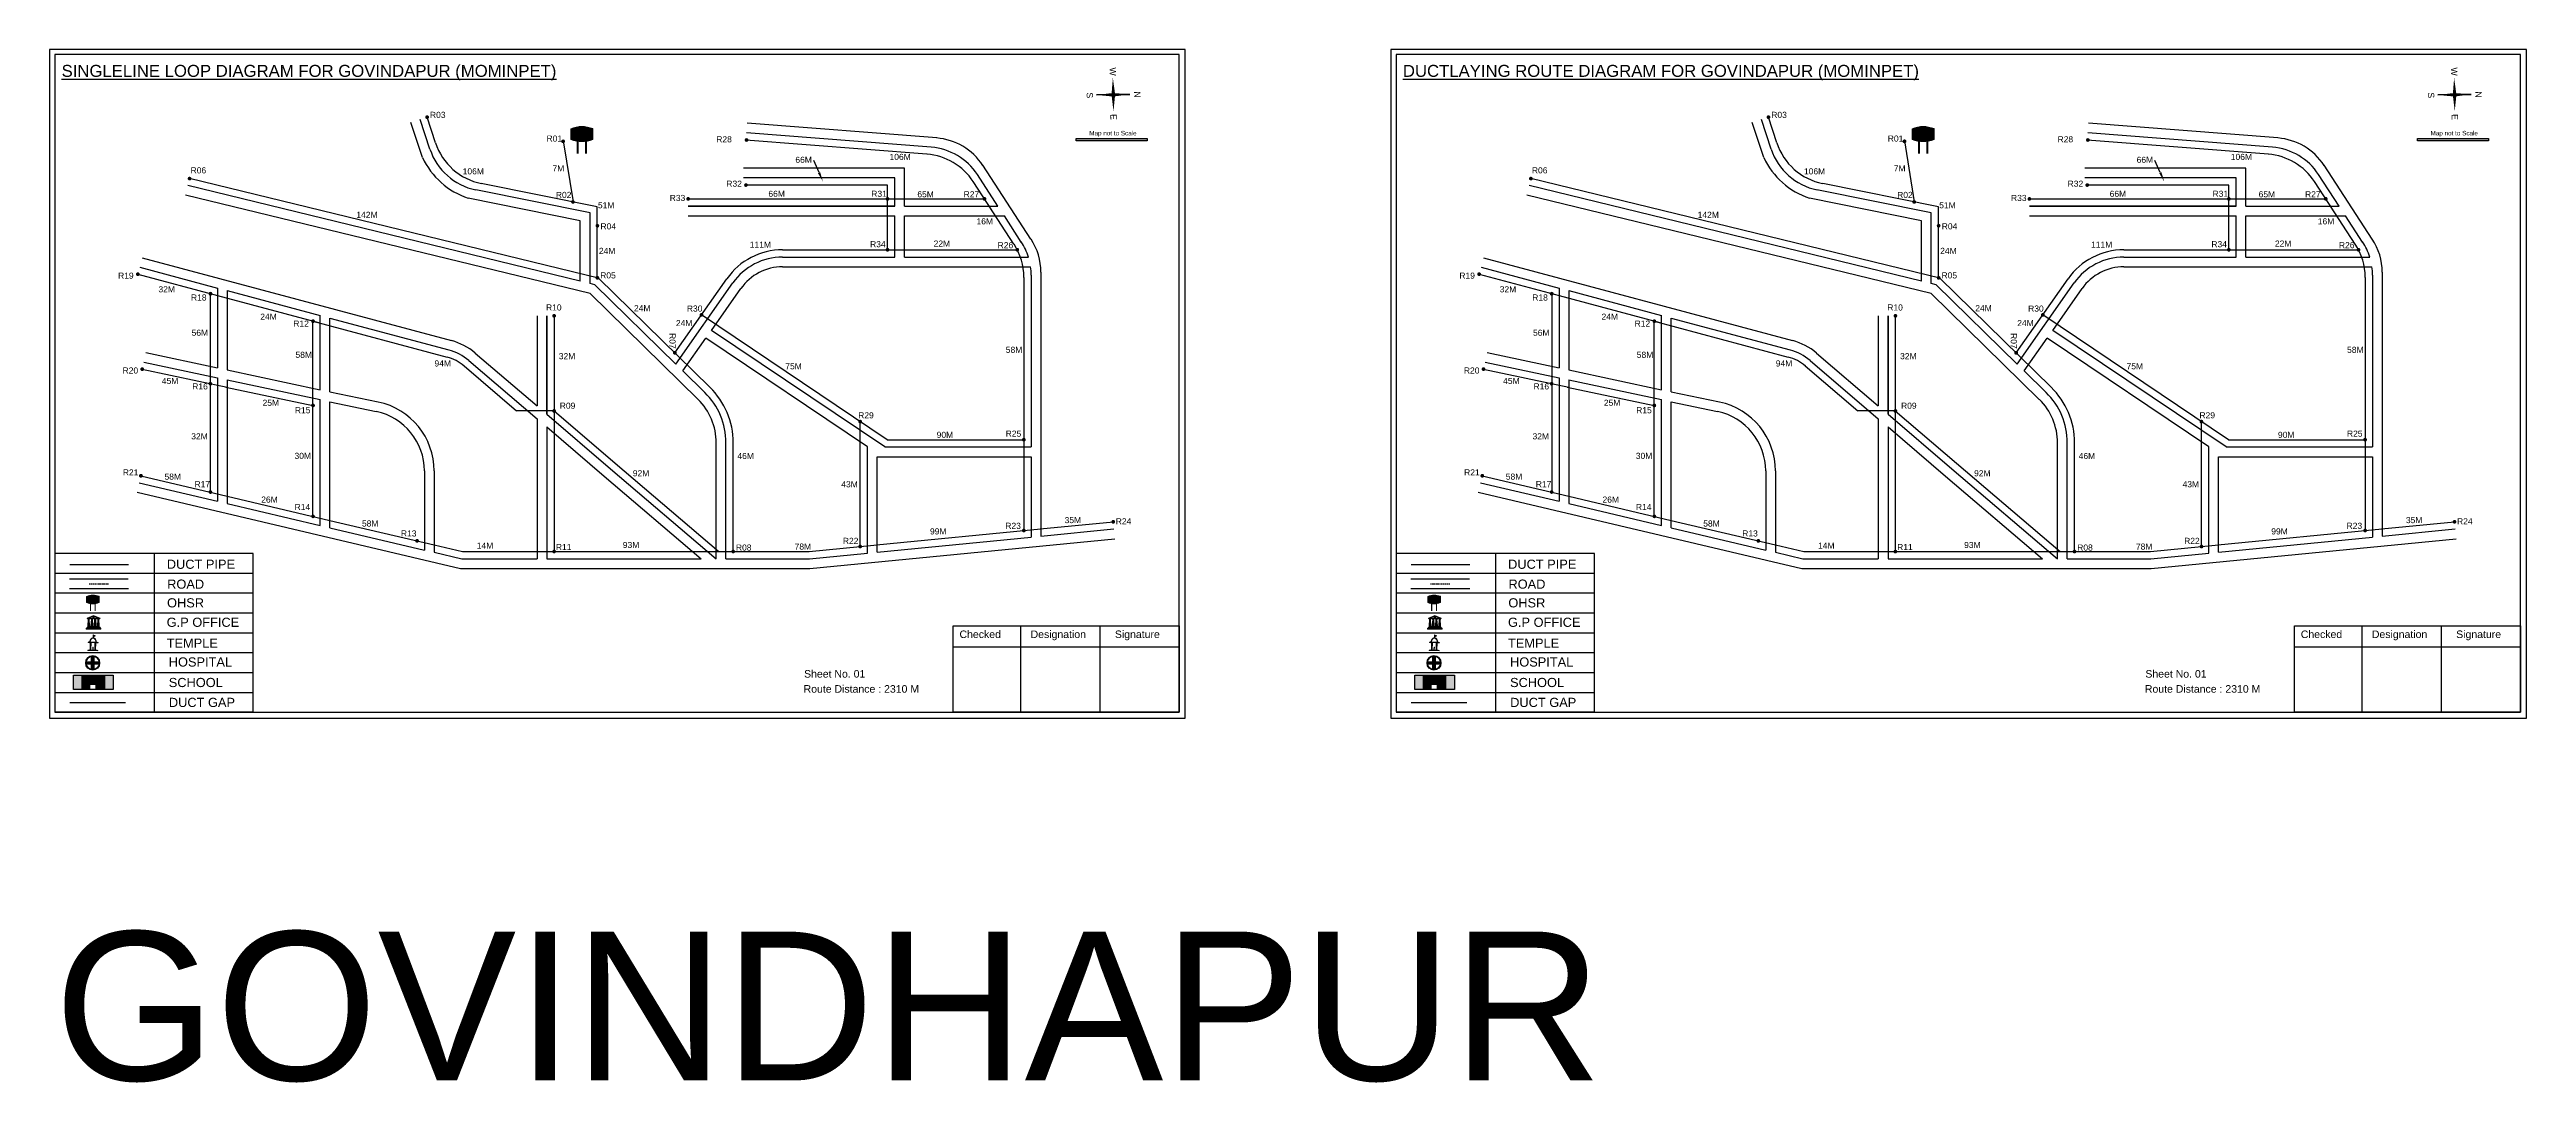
# Model space of a CAD drawing. Header units: inches. Extents: x 715 to 6358, y 46 to 1342.
# Drawn here: x 1560 to 3599, y 491 to 1342 of the extents above; entities that cross this region are included whole.
import ezdxf

# ---------------------------------------------------------------- set-up
doc = ezdxf.new("R2010")
doc.units = ezdxf.units.IN
doc.header["$MEASUREMENT"] = 0
doc.linetypes.add('DASHEDX2', pattern=[1.5, 1, -0.5])
for name, color, linetype in [('LANDMARK', 7, 'Continuous'), ('OHT', 7, 'Continuous'), ('PDF_Text', 5, 'Continuous'), ('pipe', 5, 'Continuous')]:
    doc.layers.add(name, color=color, linetype=linetype)
doc.styles.get("Standard").update_dxf_attribs({"font": 'arial.ttf'})

msp = doc.modelspace()

# ---------------------------------------------------------------- texts
at = {"color": 242, "true_color": 0xcd2027}
for s, p in [('%%USINGLELINE LOOP DIAGRAM FOR GOVINDAPUR (MOMINPET)', (1570.2, 1319)), ('%%UDUCTLAYING ROUTE DIAGRAM FOR GOVINDAPUR (MOMINPET)', (2674.1, 1319))]:
    msp.add_text(s, height=9.844, dxfattribs=at).set_placement(p)
for s, height, rotation, p in [('W', 5.2, 271.0063, (2432.7, 1326.7)), ('W', 5.2, 271.0063, (3536.6, 1326.7)), ('S', 5.2, 271.0063, (2413.8, 1306.2)), ('N', 5.2, 271.0063, (2452.9, 1307)), ('S', 5.2, 271.0063, (3517.7, 1306.2)), ('N', 5.2, 271.0063, (3556.8, 1307)), ('E', 5.2, 271.0063, (2433.4, 1288.3)), ('E', 5.2, 271.0063, (3537.3, 1288.3)), ('R07', 5, 270, (2070.5, 1108)), ('R07', 5, 270, (3174.4, 1108))]:
    msp.add_text(s, height=height, rotation=rotation).set_placement(p)
for s, height, p in [('R03', 5, (1873.4, 1285.2)), ('R03', 5, (2977.3, 1285.2)), ('R01', 5, (1969.3, 1265.7)), ('R28', 5, (2109, 1265.1)), ('Map not to Scale', 3.72, (2416, 1270.8)), ('R01', 5, (3073.2, 1265.7)), ('R28', 5, (3212.9, 1265.1)), ('Map not to Scale', 3.72, (3519.9, 1270.8)), ('R06', 5, (1676.4, 1239.5)), ('106M', 5, (1900.3, 1238.7)), ('7M', 5, (1974.2, 1241.1)), ('66M', 5, (2174.1, 1248.2)), ('106M', 5, (2251.6, 1250.6)), ('R06', 5, (2780.3, 1239.5)), ('106M', 5, (3004.2, 1238.7)), ('7M', 5, (3078.1, 1241.1)), ('66M', 5, (3278, 1248.2)), ('106M', 5, (3355.5, 1250.6)), ('R02', 5, (1977, 1219.3)), ('R32', 5, (2117.3, 1228.5)), ('66M', 5, (2151.9, 1220.2)), ('R31', 5, (2236.6, 1220.2)), ('65M', 5, (2274.5, 1219.8)), ('R27', 5, (2312.6, 1219.8)), ('R02', 5, (3080.9, 1219.3)), ('R32', 5, (3221.2, 1228.5)), ('66M', 5, (3255.8, 1220.2)), ('R31', 5, (3340.5, 1220.2)), ('65M', 5, (3378.4, 1219.8)), ('R27', 5, (3416.6, 1219.8)), ('142M', 5, (1812.8, 1202.9)), ('51M', 5, (2011.6, 1210.8)), ('R33', 5, (2070.7, 1216.8)), ('142M', 5, (2916.7, 1202.9)), ('51M', 5, (3115.5, 1210.8)), ('R33', 5, (3174.6, 1216.8)), ('R04', 5, (2013.7, 1193.4)), ('111M', 5, (2136.6, 1178.3)), ('R34', 5, (2235.6, 1178.7)), ('22M', 5, (2287.9, 1179.2)), ('16M', 5, (2323.2, 1197.5)), ('R26', 5, (2340.6, 1177.9)), ('R04', 5, (3117.6, 1193.4)), ('111M', 5, (3240.5, 1178.3)), ('R34', 5, (3339.5, 1178.7)), ('22M', 5, (3391.8, 1179.2)), ('16M', 5, (3427.1, 1197.5)), ('R26', 5, (3444.5, 1177.9)), ('24M', 5, (2012.4, 1173.2)), ('24M', 5, (3116.3, 1173.2)), ('R19', 5, (1616.7, 1152.8)), ('32M', 5, (1649.9, 1141.6)), ('R05', 5, (2013.5, 1153)), ('R19', 5, (2720.6, 1152.8)), ('32M', 5, (2753.8, 1141.6)), ('R05', 5, (3117.4, 1153)), ('R18', 5, (1676.7, 1134.8)), ('24M', 5, (1733.7, 1119)), ('R10', 5, (1968.9, 1126.6)), ('24M', 5, (2041.3, 1126)), ('R30', 5, (2084.8, 1125.7)), ('R18', 5, (2780.6, 1134.8)), ('24M', 5, (2837.6, 1119)), ('R10', 5, (3072.8, 1126.6)), ('24M', 5, (3145.2, 1126)), ('R30', 5, (3188.7, 1125.7)), ('56M', 5, (1677.2, 1105.8)), ('R12', 5, (1760.9, 1113.3)), ('24M', 5, (2075.8, 1113.7)), ('56M', 5, (2781.2, 1105.8)), ('R12', 5, (2864.8, 1113.3)), ('24M', 5, (3179.7, 1113.7)), ('58M', 5, (1762.7, 1087.6)), ('94M', 5, (1877.1, 1080.5)), ('32M', 5, (1979.4, 1086.5)), ('75M', 5, (2165.8, 1078.2)), ('58M', 5, (2347.3, 1091.7)), ('58M', 5, (2866.6, 1087.6)), ('94M', 5, (2981, 1080.5)), ('32M', 5, (3083.3, 1086.5)), ('75M', 5, (3269.7, 1078.2)), ('58M', 5, (3451.2, 1091.7)), ('R20', 5, (1620.4, 1074.7)), ('45M', 5, (1652.7, 1066.1)), ('R16', 5, (1677.7, 1061.6)), ('R20', 5, (2724.3, 1074.7)), ('45M', 5, (2756.6, 1066.1)), ('R16', 5, (2781.6, 1061.6)), ('25M', 5, (1735.6, 1048.1)), ('R15', 5, (1762.2, 1042)), ('R09', 5, (1980.2, 1045.7)), ('R29', 5, (2225.8, 1037.8)), ('25M', 5, (2839.5, 1048.1)), ('R15', 5, (2866.1, 1042)), ('R09', 5, (3084.1, 1045.7)), ('R29', 5, (3329.7, 1037.8)), ('32M', 5, (1676.9, 1020.5)), ('90M', 5, (2290.4, 1021.7)), ('R25', 5, (2347.2, 1022.7)), ('32M', 5, (2780.8, 1020.5)), ('90M', 5, (3394.3, 1021.7)), ('R25', 5, (3451.1, 1022.7)), ('30M', 5, (1761.9, 1004.4)), ('46M', 5, (2126.4, 1004.3)), ('30M', 5, (2865.8, 1004.4)), ('46M', 5, (3230.3, 1004.3)), ('R21', 5, (1620.6, 990.8)), ('58M', 5, (1654.9, 987.3)), ('R17', 5, (1679.6, 981.1)), ('92M', 5, (2040.3, 990.1)), ('43M', 5, (2211.9, 981)), ('R21', 5, (2724.5, 990.8)), ('58M', 5, (2758.8, 987.3)), ('R17', 5, (2783.5, 981.1)), ('92M', 5, (3144.2, 990.1)), ('43M', 5, (3315.8, 981)), ('26M', 5, (1734.5, 968.4)), ('R14', 5, (1762, 962.3)), ('26M', 5, (2838.4, 968.4)), ('R14', 5, (2865.9, 962.3)), ('58M', 5, (1817.4, 948.7)), ('R13', 5, (1849.5, 940.5)), ('R22', 5, (2213.2, 934.4)), ('99M', 5, (2284.9, 942.2)), ('R23', 5, (2346.9, 946.8)), ('35M', 5, (2395.7, 951.5)), ('R24', 5, (2437.8, 950.5)), ('58M', 5, (2921.3, 948.7)), ('R13', 5, (2953.4, 940.5)), ('R22', 5, (3317.1, 934.4)), ('99M', 5, (3388.8, 942.2)), ('R23', 5, (3450.8, 946.8)), ('35M', 5, (3499.6, 951.5)), ('R24', 5, (3541.7, 950.5)), ('DUCT PIPE', 7.54, (1656.8, 913.9)), ('14M', 5, (1911.9, 930.5)), ('R11', 5, (1977, 929.3)), ('93M', 5, (2032.1, 931)), ('R08', 5, (2125.2, 928.9)), ('78M', 5, (2173.5, 929.7)), ('DUCT PIPE', 7.54, (2760.7, 913.9)), ('14M', 5, (3015.8, 930.5)), ('R11', 5, (3080.9, 929.3)), ('93M', 5, (3136, 931)), ('R08', 5, (3229.1, 928.9)), ('78M', 5, (3277.4, 929.7)), ('ROAD ', 7.54, (1657.1, 897.5)), ('ROAD ', 7.54, (2761, 897.5)), ('OHSR', 7.54, (1657, 882.1)), ('OHSR', 7.54, (2760.9, 882.1)), ('TEMPLE', 7.54, (1656.7, 848.9)), ('G.P OFFICE', 7.54, (1656.7, 866.1)), ('Checked', 6.18, (2309.2, 856.9)), ('Designation', 6.18, (2367.7, 856.9)), ('Signature', 6.18, (2437.1, 856.9)), ('TEMPLE', 7.54, (2760.6, 848.9)), ('G.P OFFICE', 7.54, (2760.6, 866.1)), ('Checked', 6.18, (3413.1, 856.9)), ('Designation', 6.18, (3471.6, 856.9)), ('Signature', 6.18, (3541, 856.9)), ('HOSPITAL', 7.54, (1658.4, 833.4)), ('HOSPITAL', 7.54, (2762.3, 833.4)), ('SCHOOL', 7.54, (1658.4, 816.5)), ('Route Distance : 2310 M', 6.18, (2180.9, 811.9)), ('Sheet No. 01', 6.18, (2181.3, 824.3)), ('SCHOOL', 7.54, (2762.3, 816.5)), ('Route Distance : 2310 M', 6.18, (3284.8, 811.9)), ('Sheet No. 01', 6.18, (3285.2, 824.3)), ('DUCT GAP', 7.54, (1658.5, 800.1)), ('DUCT GAP', 7.54, (2762.4, 800.1)), ('GOVINDHAPUR', 122.535, (1564, 492.6))]:
    msp.add_text(s, height=height).set_placement(p)

# ---------------------------------------------------------------- blocks, each defined once
blk = doc.blocks.new('OHT')
at = {"linetype": 'Continuous', "lineweight": 0, "true_color": 0x0ffffc}
blk.add_hatch(color=4, dxfattribs=at).paths.add_polyline_path([(0.012, 1), (0, 1, 0.101323), (-0.4, 0.916), (-0.4, 0.525, 0.194075), (0.399, 0.521), (0.399, 0.921, 0.097877)])
at = {"color": 4, "linetype": 'Continuous', "lineweight": 0, "true_color": 0x0ffffc, "flags": 128}
for points in [[(-0.4, 0.525), (-0.4, 0.916)], [(0.399, 0.521), (0.399, 0.921)]]:
    blk.add_lwpolyline(points, dxfattribs=at)
at = {"color": 4, "linetype": 'Continuous', "lineweight": 0, "true_color": 0x0ffffc, "const_width": 0.075, "flags": 128}
for points in [[(-0.15, 0), (-0.15, 0.475)], [(0.15, 0), (0.15, 0.473)]]:
    blk.add_lwpolyline(points, dxfattribs=at)
at = {"color": 4, "linetype": 'Continuous', "lineweight": 0, "true_color": 0x0ffffc}
for centre, radius, start, end in [((0.006, -0.019), 1.019, 67.31091, 113.47108), ((0.004, 1.513), 1.068, 247.76824, 291.70073)]:
    blk.add_arc(centre, radius, start, end, dxfattribs=at)
blk = doc.blocks.new('Government_Office')
at = {"linetype": 'Continuous', "lineweight": 0, "true_color": 0xff0000}
for points in [[(-0.5, 0.05), (0.5, 0.05), (0.5, 0), (-0.5, 0)], [(-0.45, 0.08), (-0.45, 0.12), (0.45, 0.12), (0.45, 0.08)], [(-0.4, 0.14), (-0.4, 0.18), (0.4, 0.18), (0.4, 0.14)]]:
    blk.add_hatch(color=1, dxfattribs=at).paths.add_polyline_path(points)
h = blk.add_hatch(color=1, dxfattribs=at)
h.paths.add_polyline_path([(0.44, 0.72), (0.45, 0.75), (0, 0.93), (-0.45, 0.75), (-0.44, 0.72)])
h.paths.add_polyline_path([(0.36, 0.75), (-0.36, 0.75), (0, 0.9)], flags=16)
h.paths.add_polyline_path([(0, 0.78, -1), (0, 0.87, -1)], flags=0)
h = blk.add_hatch(color=1, dxfattribs=at)
edge = h.paths.add_edge_path()
edge.add_line((-0.27, 0.2), (-0.3, 0.68))
edge.add_line((-0.3, 0.68), (-0.29, 0.68))
edge.add_arc((-0.28, 0.69), 0.0176, 225.304, 441.5659)
edge.add_line((-0.28, 0.7), (-0.39, 0.7))
edge.add_arc((-0.39, 0.69), 0.0176, 98.4341, 314.696)
edge.add_line((-0.38, 0.68), (-0.37, 0.68))
edge.add_line((-0.37, 0.68), (-0.4, 0.2))
edge.add_line((-0.4, 0.2), (-0.27, 0.2))
h = blk.add_hatch(color=1, dxfattribs=at)
edge = h.paths.add_edge_path()
edge.add_line((-0.05, 0.2), (-0.07, 0.68))
edge.add_line((-0.07, 0.68), (-0.07, 0.68))
edge.add_arc((-0.05, 0.69), 0.0176, 225.304, 441.5659)
edge.add_line((-0.05, 0.7), (-0.17, 0.7))
edge.add_arc((-0.17, 0.69), 0.0176, 98.4341, 314.696)
edge.add_line((-0.16, 0.68), (-0.15, 0.68))
edge.add_line((-0.15, 0.68), (-0.18, 0.2))
edge.add_line((-0.18, 0.2), (-0.05, 0.2))
h = blk.add_hatch(color=1, dxfattribs=at)
edge = h.paths.add_edge_path()
edge.add_arc((0, 0.83), 0.0467, 90, 270)
edge.add_arc((0, 0.83), 0.0467, 270, 450)
h = blk.add_hatch(color=1, dxfattribs=at)
edge = h.paths.add_edge_path()
edge.add_line((0.18, 0.2), (0.15, 0.68))
edge.add_line((0.15, 0.68), (0.16, 0.68))
edge.add_arc((0.17, 0.69), 0.0176, 225.304, 441.5659)
edge.add_line((0.17, 0.7), (0.05, 0.7))
edge.add_arc((0.05, 0.69), 0.0176, 98.4341, 314.696)
edge.add_line((0.07, 0.68), (0.07, 0.68))
edge.add_line((0.07, 0.68), (0.05, 0.2))
edge.add_line((0.05, 0.2), (0.18, 0.2))
h = blk.add_hatch(color=1, dxfattribs=at)
edge = h.paths.add_edge_path()
edge.add_line((0.4, 0.2), (0.37, 0.68))
edge.add_line((0.37, 0.68), (0.38, 0.68))
edge.add_arc((0.39, 0.69), 0.0176, 225.304, 441.5659)
edge.add_line((0.4, 0.7), (0.28, 0.7))
edge.add_arc((0.28, 0.69), 0.0176, 98.4341, 314.696)
edge.add_line((0.29, 0.68), (0.3, 0.68))
edge.add_line((0.3, 0.68), (0.27, 0.2))
edge.add_line((0.27, 0.2), (0.4, 0.2))
at = {"color": 1, "linetype": 'Continuous', "lineweight": 0, "true_color": 0xff0000, "flags": 128}
for points in [[(-0.5, 0.05), (0.5, 0.05), (0.5, 0), (-0.5, 0)], [(-0.45, 0.75), (-0.44, 0.72), (0.44, 0.72), (0.45, 0.75), (0, 0.93)], [(-0.45, 0.08), (-0.45, 0.12), (0.45, 0.12), (0.45, 0.08)], [(-0.4, 0.14), (-0.4, 0.18), (0.4, 0.18), (0.4, 0.14)], [(-0.36, 0.75), (0.36, 0.75), (0, 0.9)]]:
    blk.add_lwpolyline(points, close=True, dxfattribs=at)
for points in [[(-0.27, 0.2), (-0.3, 0.68), (-0.29, 0.68, 1.379694), (-0.28, 0.7), (-0.39, 0.7, 1.379694), (-0.38, 0.68), (-0.37, 0.68), (-0.4, 0.2)], [(-0.05, 0.2), (-0.07, 0.68), (-0.07, 0.68, 1.379694), (-0.05, 0.7), (-0.17, 0.7, 1.379694), (-0.16, 0.68), (-0.15, 0.68), (-0.18, 0.2)], [(0, 0.87, 1), (0, 0.78, 1)], [(0.18, 0.2), (0.15, 0.68), (0.16, 0.68, 1.379694), (0.17, 0.7), (0.05, 0.7, 1.379694), (0.07, 0.68), (0.07, 0.68), (0.05, 0.2)], [(0.4, 0.2), (0.37, 0.68), (0.38, 0.68, 1.379694), (0.4, 0.7), (0.28, 0.7, 1.379694), (0.29, 0.68), (0.3, 0.68), (0.27, 0.2)]]:
    blk.add_lwpolyline(points, format="xyb", close=True, dxfattribs=at)
blk = doc.blocks.new('Temple')
at = {"linetype": 'Continuous', "lineweight": 0, "true_color": 0xff0000}
h = blk.add_hatch(color=1, dxfattribs=at)
edge = h.paths.add_edge_path()
edge.add_line((0.17, 0.49), (0.22, 0.49))
edge.add_line((0.22, 0.49), (0.22, 0.5))
edge.add_line((0.22, 0.5), (0.31, 0.5))
edge.add_line((0.31, 0.5), (0.31, 0.53))
edge.add_line((0.31, 0.53), (0.26, 0.53))
edge.add_line((0.26, 0.53), (0.26, 0.54))
edge.add_line((0.26, 0.54), (0.2, 0.54))
edge.add_spline(control_points=[(0.2, 0.54), (0.2, 0.59), (0.19, 0.64), (0.14, 0.74), (0.09, 0.79), (0.03, 0.8), (0.02, 0.81), (0.01, 0.81)], knot_values=[4.712389, 4.712389, 4.712389, 4.712389, 5.278166, 5.278166, 6.117402, 6.117402, 6.223801, 6.223801, 6.223801, 6.223801], degree=3, periodic=0)
edge.add_line((0.01, 0.81), (0.01, 0.79))
edge.add_line((0.01, 0.79), (-0.01, 0.79))
edge.add_line((-0.01, 0.79), (-0.01, 0.81))
edge.add_spline(control_points=[(-0.01, 0.81), (-0.05, 0.8), (-0.1, 0.78), (-0.17, 0.7), (-0.2, 0.63), (-0.2, 0.55), (-0.2, 0.55), (-0.2, 0.54)], knot_values=[6.343965, 6.343965, 6.343965, 6.343965, 6.956638, 6.956638, 7.795874, 7.795874, 7.853982, 7.853982, 7.853982, 7.853982], degree=3, periodic=0)
edge.add_line((-0.2, 0.54), (-0.26, 0.54))
edge.add_line((-0.26, 0.54), (-0.26, 0.53))
edge.add_line((-0.26, 0.53), (-0.31, 0.53))
edge.add_line((-0.31, 0.53), (-0.31, 0.5))
edge.add_line((-0.31, 0.5), (-0.22, 0.5))
edge.add_line((-0.22, 0.5), (-0.22, 0.49))
edge.add_line((-0.22, 0.49), (-0.17, 0.49))
edge.add_line((-0.17, 0.49), (-0.17, 0.07))
edge.add_arc((-0.2, 0.07), 0.03, -90, 0, ccw=False)
edge.add_line((-0.2, 0.04), (-0.26, 0.04))
edge.add_line((-0.26, 0.04), (-0.26, 0.03))
edge.add_line((-0.26, 0.03), (-0.31, 0.03))
edge.add_line((-0.31, 0.03), (-0.31, 0))
edge.add_line((-0.31, 0), (0.31, 0))
edge.add_line((0.31, 0), (0.31, 0.03))
edge.add_line((0.31, 0.03), (0.26, 0.03))
edge.add_line((0.26, 0.03), (0.26, 0.04))
edge.add_line((0.26, 0.04), (0.2, 0.04))
edge.add_arc((0.2, 0.07), 0.03, 180, 270, ccw=False)
edge.add_line((0.17, 0.07), (0.17, 0.49))
h.paths.add_polyline_path([(0.12, 0.07, -0.414214), (0.1, 0.04), (0.05, 0.04), (0.05, 0.03), (-0.05, 0.03), (-0.05, 0.04), (-0.1, 0.04, -0.414214), (-0.12, 0.07), (-0.12, 0.5), (0.12, 0.5)], flags=16)
edge = h.paths.add_edge_path(flags=16)
edge.add_ellipse((0, 0.54), major_axis=(0, 0.242), ratio=0.722808, start_angle=270, end_angle=450, ccw=False)
edge.add_line((0.17, 0.54), (-0.17, 0.54))
h.paths.add_polyline_path([(0.01, 0.23), (0.01, 0.07), (-0.01, 0.07), (-0.01, 0.23)], flags=0)
at = {"linetype": 'Continuous', "lineweight": 0, "true_color": 0xe66000}
blk.add_hatch(color=32, dxfattribs=at).paths.add_polyline_path([(-0.01, 1), (0.15, 0.93), (0, 0.85)])
at = {"linetype": 'Continuous', "lineweight": 0, "true_color": 0xff0000}
h = blk.add_hatch(color=1, dxfattribs=at)
edge = h.paths.add_edge_path()
edge.add_line((0.01, 0.86), (0, 0.85))
edge.add_line((0, 0.85), (0, 0.93))
edge.add_line((0, 0.93), (-0.01, 0.93))
edge.add_line((-0.01, 0.93), (-0.01, 0.81))
edge.add_spline(control_points=[(-0.01, 0.81), (0, 0.81), (0, 0.81), (0.01, 0.81)], knot_values=[6.223801, 6.223801, 6.223801, 6.223801, 6.343965, 6.343965, 6.343965, 6.343965], degree=3, periodic=0)
edge.add_line((0.01, 0.81), (0.01, 0.86))
h = blk.add_hatch(color=1, dxfattribs=at)
edge = h.paths.add_edge_path()
edge.add_line((0.01, 0.79), (0.01, 0.81))
edge.add_spline(control_points=[(0.01, 0.81), (0, 0.81), (0, 0.81), (-0.01, 0.81)], knot_values=[6.223801, 6.223801, 6.223801, 6.223801, 6.343965, 6.343965, 6.343965, 6.343965], degree=3, periodic=0)
edge.add_line((-0.01, 0.81), (-0.01, 0.79))
edge.add_line((-0.01, 0.79), (0.01, 0.79))
at = {"color": 1, "linetype": 'Continuous', "lineweight": 0, "true_color": 0xff0000, "flags": 128}
blk.add_lwpolyline([(0.2, 0.54), (0.26, 0.54), (0.26, 0.53), (0.31, 0.53), (0.31, 0.5), (0.22, 0.5), (0.22, 0.49), (0.17, 0.49), (0.17, 0.07, 0.414214), (0.2, 0.04), (0.26, 0.04), (0.26, 0.03), (0.31, 0.03), (0.31, 0), (-0.31, 0), (-0.31, 0.03), (-0.26, 0.03), (-0.26, 0.04), (-0.2, 0.04, 0.414214), (-0.17, 0.07), (-0.17, 0.49), (-0.22, 0.49), (-0.22, 0.5), (-0.31, 0.5), (-0.31, 0.53), (-0.26, 0.53), (-0.26, 0.54), (-0.2, 0.54)], format="xyb", dxfattribs=at)
blk.add_lwpolyline([(-0.17, 0.54), (0.17, 0.54)], dxfattribs=at)
blk.add_lwpolyline([(0.12, 0.5), (0.12, 0.07, -0.414214), (0.1, 0.04), (0.05, 0.04), (0.05, 0.03), (-0.05, 0.03), (-0.05, 0.04), (-0.1, 0.04, -0.414214), (-0.12, 0.07), (-0.12, 0.5)], format="xyb", close=True, dxfattribs=at)
at = {"color": 32, "linetype": 'Continuous', "lineweight": 0, "true_color": 0xe66000, "flags": 128}
blk.add_lwpolyline([(-0.01, 1), (0.15, 0.93), (0, 0.85), (-0.01, 1)], dxfattribs=at)
at = {"color": 1, "linetype": 'Continuous', "lineweight": 0, "true_color": 0xff0000, "flags": 128}
for points in [[(0.01, 0.93), (-0.01, 0.93), (-0.01, 0.79), (0.01, 0.79)], [(0.01, 0.23), (-0.01, 0.23), (-0.01, 0.07), (0.01, 0.07)]]:
    blk.add_lwpolyline(points, close=True, dxfattribs=at)
at = {"color": 1, "linetype": 'Continuous', "lineweight": 0, "true_color": 0xff0000}
blk.add_ellipse((0, 0.54), major_axis=(0, 0.242), ratio=0.722808, start_param=4.712389, end_param=7.853982, dxfattribs=at)
blk.add_open_spline([(0.2, 0.54), (0.2, 0.59), (0.19, 0.64), (0.14, 0.74), (0.09, 0.79), (-0.02, 0.82), (-0.08, 0.79), (-0.17, 0.7), (-0.2, 0.63), (-0.2, 0.55), (-0.2, 0.55), (-0.2, 0.54)], degree=3, knots=[4.712389, 4.712389, 4.712389, 4.712389, 5.278166, 5.278166, 6.117402, 6.117402, 6.956638, 6.956638, 7.795874, 7.795874, 7.853982, 7.853982, 7.853982, 7.853982], dxfattribs=at)
blk = doc.blocks.new('*U5')
at = {"color": 0, "linetype": 'DASHEDX2', "transparency": 16777216}
blk.add_line((-8.2, 0), (8, 0), dxfattribs=at)
blk = doc.blocks.new('Hospital')
at = {"linetype": 'Continuous', "lineweight": 0, "true_color": 0x000000}
h = blk.add_hatch(color=18, dxfattribs=at)
h.paths.add_polyline_path([(-0.5, 0, 1), (0.5, 0, 1)])
h.paths.add_polyline_path([(0.45, 0, -1), (-0.45, 0, -1)], flags=16)
at = {"linetype": 'Continuous', "true_color": 0xff0000}
blk.add_hatch(color=1, dxfattribs=at).paths.add_polyline_path([(-0.39, 0.08), (-0.08, 0.08), (-0.08, 0.39), (0.08, 0.39), (0.08, 0.08), (0.39, 0.08), (0.39, -0.08), (0.08, -0.08), (0.08, -0.39), (-0.08, -0.39), (-0.08, -0.08), (-0.39, -0.08)])
at = {"color": 1, "linetype": 'Continuous', "true_color": 0xff0000, "flags": 128}
blk.add_lwpolyline([(-0.39, 0.08), (-0.08, 0.08), (-0.08, 0.39), (0.08, 0.39), (0.08, 0.08), (0.39, 0.08), (0.39, -0.08), (0.08, -0.08), (0.08, -0.39), (-0.08, -0.39), (-0.08, -0.08), (-0.39, -0.08)], close=True, dxfattribs=at)
at = {"color": 18, "linetype": 'Continuous', "lineweight": 0, "true_color": 0x000000}
for radius in [0.5, 0.446]:
    blk.add_circle((0, 0), radius, dxfattribs=at)
blk = doc.blocks.new('*U23')
at = {"color": 0, "linetype": 'DASHEDX2', "transparency": 16777216}
blk.add_line((-8.2, 0), (8, 0), dxfattribs=at)

# ---------------------------------------------------------------- hatches: boundary and pattern name
at = {"ltscale": 0.5}
h = msp.add_hatch(color=5, dxfattribs=at)
h.dxf.hatch_style = 1
h.paths.add_polyline_path([(1872.6, 1285.8, 1), (1869.5, 1285.8, 1)])
h = msp.add_hatch(color=5, dxfattribs=at)
h.dxf.hatch_style = 1
h.paths.add_polyline_path([(2976.5, 1285.8, 1), (2973.4, 1285.8, 1)])
h = msp.add_hatch(color=5, dxfattribs=at)
h.dxf.hatch_style = 1
h.paths.add_polyline_path([(1984.5, 1265.9, 1), (1981.4, 1265.9, 1)])
h = msp.add_hatch(color=5, dxfattribs=at)
h.dxf.hatch_style = 1
h.paths.add_polyline_path([(2135.5, 1267, 1), (2132.4, 1267, 1)])
at = {"true_color": 0x0093dd}
h = msp.add_hatch(color=142, dxfattribs=at)
h.dxf.hatch_style = 1
h.paths.add_polyline_path([(2405.3, 1268.1), (2405.3, 1266.2), (2463.6, 1266.3), (2463.6, 1268.3)])
at = {"ltscale": 0.5}
h = msp.add_hatch(color=5, dxfattribs=at)
h.dxf.hatch_style = 1
h.paths.add_polyline_path([(3088.5, 1265.9, 1), (3085.3, 1265.9, 1)])
h = msp.add_hatch(color=5, dxfattribs=at)
h.dxf.hatch_style = 1
h.paths.add_polyline_path([(3239.4, 1267, 1), (3236.3, 1267, 1)])
at = {"true_color": 0x0093dd}
h = msp.add_hatch(color=142, dxfattribs=at)
h.dxf.hatch_style = 1
h.paths.add_polyline_path([(3509.2, 1268.1), (3509.2, 1266.2), (3567.5, 1266.3), (3567.5, 1268.3)])
at = {"ltscale": 0.5}
h = msp.add_hatch(color=5, dxfattribs=at)
h.dxf.hatch_style = 1
h.paths.add_polyline_path([(1677.1, 1235.2, 1), (1674, 1235.2, 1)])
h = msp.add_hatch(color=5, dxfattribs=at)
h.dxf.hatch_style = 1
h.paths.add_polyline_path([(2135, 1229.9, 1), (2131.9, 1229.9, 1)])
h = msp.add_hatch(color=5, dxfattribs=at)
h.dxf.hatch_style = 1
h.paths.add_polyline_path([(2781, 1235.2, 1), (2777.9, 1235.2, 1)])
h = msp.add_hatch(color=5, dxfattribs=at)
h.dxf.hatch_style = 1
h.paths.add_polyline_path([(3238.9, 1229.9, 1), (3235.8, 1229.9, 1)])
h = msp.add_hatch(color=5, dxfattribs=at)
h.dxf.hatch_style = 1
h.paths.add_polyline_path([(1992.6, 1216, 1), (1989.5, 1216, 1)])
h = msp.add_hatch(color=5, dxfattribs=at)
h.dxf.hatch_style = 1
h.paths.add_polyline_path([(2087.4, 1218.5, 1), (2084.3, 1218.5, 1)])
h = msp.add_hatch(color=5, dxfattribs=at)
h.dxf.hatch_style = 1
h.paths.add_polyline_path([(2251.5, 1218.5, 1), (2248.4, 1218.5, 1)])
h = msp.add_hatch(color=5, dxfattribs=at)
h.dxf.hatch_style = 1
h.paths.add_polyline_path([(2331.3, 1218.5, 1), (2328.2, 1218.5, 1)])
h = msp.add_hatch(color=5, dxfattribs=at)
h.dxf.hatch_style = 1
h.paths.add_polyline_path([(3096.5, 1216, 1), (3093.4, 1216, 1)])
h = msp.add_hatch(color=5, dxfattribs=at)
h.dxf.hatch_style = 1
h.paths.add_polyline_path([(3191.3, 1218.5, 1), (3188.2, 1218.5, 1)])
h = msp.add_hatch(color=5, dxfattribs=at)
h.dxf.hatch_style = 1
h.paths.add_polyline_path([(3355.4, 1218.5, 1), (3352.3, 1218.5, 1)])
h = msp.add_hatch(color=5, dxfattribs=at)
h.dxf.hatch_style = 1
h.paths.add_polyline_path([(3435.2, 1218.5, 1), (3432.1, 1218.5, 1)])
h = msp.add_hatch(color=5, dxfattribs=at)
h.dxf.hatch_style = 1
h.paths.add_polyline_path([(2012.7, 1196.4, 1), (2009.6, 1196.4, 1)])
h = msp.add_hatch(color=5, dxfattribs=at)
h.dxf.hatch_style = 1
h.paths.add_polyline_path([(3116.6, 1196.4, 1), (3113.5, 1196.4, 1)])
h = msp.add_hatch(color=5, dxfattribs=at)
h.dxf.hatch_style = 1
h.paths.add_polyline_path([(2251.5, 1176.6, 1), (2248.4, 1176.6, 1)])
h = msp.add_hatch(color=5, dxfattribs=at)
h.dxf.hatch_style = 1
h.paths.add_polyline_path([(2358.3, 1176.6, 1), (2355.2, 1176.6, 1)])
h = msp.add_hatch(color=5, dxfattribs=at)
h.dxf.hatch_style = 1
h.paths.add_polyline_path([(3355.4, 1176.6, 1), (3352.3, 1176.6, 1)])
h = msp.add_hatch(color=5, dxfattribs=at)
h.dxf.hatch_style = 1
h.paths.add_polyline_path([(3462.2, 1176.6, 1), (3459.1, 1176.6, 1)])
h = msp.add_hatch(color=5, dxfattribs=at)
h.dxf.hatch_style = 1
h.paths.add_polyline_path([(1634.5, 1156.5, 1), (1631.4, 1156.5, 1)])
h = msp.add_hatch(color=5, dxfattribs=at)
h.dxf.hatch_style = 1
h.paths.add_polyline_path([(1694.3, 1140.4, 1), (1691.1, 1140.4, 1)])
h = msp.add_hatch(color=5, dxfattribs=at)
h.dxf.hatch_style = 1
h.paths.add_polyline_path([(2012.7, 1153.5, 1), (2009.6, 1153.5, 1)])
h = msp.add_hatch(color=5, dxfattribs=at)
h.dxf.hatch_style = 1
h.paths.add_polyline_path([(2738.4, 1156.5, 1), (2735.3, 1156.5, 1)])
h = msp.add_hatch(color=5, dxfattribs=at)
h.dxf.hatch_style = 1
h.paths.add_polyline_path([(2798.2, 1140.4, 1), (2795, 1140.4, 1)])
h = msp.add_hatch(color=5, dxfattribs=at)
h.dxf.hatch_style = 1
h.paths.add_polyline_path([(3116.6, 1153.5, 1), (3113.5, 1153.5, 1)])
h = msp.add_hatch(color=5, dxfattribs=at)
h.dxf.hatch_style = 1
h.paths.add_polyline_path([(1977.1, 1122.2, 1), (1974, 1122.2, 1)])
h = msp.add_hatch(color=5, dxfattribs=at)
h.dxf.hatch_style = 1
h.paths.add_polyline_path([(2098.4, 1123, 1), (2095.3, 1123, 1)])
h = msp.add_hatch(color=5, dxfattribs=at)
h.dxf.hatch_style = 1
h.paths.add_polyline_path([(3081, 1122.2, 1), (3077.9, 1122.2, 1)])
h = msp.add_hatch(color=5, dxfattribs=at)
h.dxf.hatch_style = 1
h.paths.add_polyline_path([(3202.3, 1123, 1), (3199.2, 1123, 1)])
h = msp.add_hatch(color=5, dxfattribs=at)
h.dxf.hatch_style = 1
h.paths.add_polyline_path([(1778.7, 1117.8, 1), (1775.6, 1117.8, 1)])
h = msp.add_hatch(color=5, dxfattribs=at)
h.dxf.hatch_style = 1
h.paths.add_polyline_path([(2882.6, 1117.8, 1), (2879.5, 1117.8, 1)])
h = msp.add_hatch(color=5, dxfattribs=at)
h.dxf.hatch_style = 1
h.paths.add_polyline_path([(2076.5, 1091.7, 1), (2073.4, 1091.7, 1)])
h = msp.add_hatch(color=5, dxfattribs=at)
h.dxf.hatch_style = 1
h.paths.add_polyline_path([(3180.4, 1091.7, 1), (3177.3, 1091.7, 1)])
h = msp.add_hatch(color=5, dxfattribs=at)
h.dxf.hatch_style = 1
h.paths.add_polyline_path([(1638.1, 1078.3, 1), (1635, 1078.3, 1)])
h = msp.add_hatch(color=5, dxfattribs=at)
h.dxf.hatch_style = 1
h.paths.add_polyline_path([(1694.2, 1066.3, 1), (1691.1, 1066.3, 1)])
h = msp.add_hatch(color=5, dxfattribs=at)
h.dxf.hatch_style = 1
h.paths.add_polyline_path([(2742, 1078.3, 1), (2738.9, 1078.3, 1)])
h = msp.add_hatch(color=5, dxfattribs=at)
h.dxf.hatch_style = 1
h.paths.add_polyline_path([(2798.1, 1066.3, 1), (2795, 1066.3, 1)])
h = msp.add_hatch(color=5, dxfattribs=at)
h.dxf.hatch_style = 1
h.paths.add_polyline_path([(1778.7, 1048.4, 1), (1775.6, 1048.4, 1)])
h = msp.add_hatch(color=5, dxfattribs=at)
h.dxf.hatch_style = 1
h.paths.add_polyline_path([(1977.1, 1043.9, 1), (1974, 1043.9, 1)])
h = msp.add_hatch(color=5, dxfattribs=at)
h.dxf.hatch_style = 1
h.paths.add_polyline_path([(2882.6, 1048.4, 1), (2879.5, 1048.4, 1)])
h = msp.add_hatch(color=5, dxfattribs=at)
h.dxf.hatch_style = 1
h.paths.add_polyline_path([(3081, 1043.9, 1), (3077.9, 1043.9, 1)])
h = msp.add_hatch(color=5, dxfattribs=at)
h.dxf.hatch_style = 1
h.paths.add_polyline_path([(2229, 1035.1, 1), (2225.9, 1035.1, 1)])
h = msp.add_hatch(color=5, dxfattribs=at)
h.dxf.hatch_style = 1
h.paths.add_polyline_path([(2363.7, 1020.2, 1), (2360.6, 1020.2, 1)])
h = msp.add_hatch(color=5, dxfattribs=at)
h.dxf.hatch_style = 1
h.paths.add_polyline_path([(3332.9, 1035.1, 1), (3329.8, 1035.1, 1)])
h = msp.add_hatch(color=5, dxfattribs=at)
h.dxf.hatch_style = 1
h.paths.add_polyline_path([(3467.6, 1020.2, 1), (3464.5, 1020.2, 1)])
h = msp.add_hatch(color=5, dxfattribs=at)
h.dxf.hatch_style = 1
h.paths.add_polyline_path([(1637.1, 990.5, 1), (1633.9, 990.5, 1)])
h = msp.add_hatch(color=5, dxfattribs=at)
h.dxf.hatch_style = 1
h.paths.add_polyline_path([(1694.2, 977.1, 1), (1691.1, 977.1, 1)])
h = msp.add_hatch(color=5, dxfattribs=at)
h.dxf.hatch_style = 1
h.paths.add_polyline_path([(2741, 990.5, 1), (2737.9, 990.5, 1)])
h = msp.add_hatch(color=5, dxfattribs=at)
h.dxf.hatch_style = 1
h.paths.add_polyline_path([(2798.1, 977.1, 1), (2795, 977.1, 1)])
h = msp.add_hatch(color=5, dxfattribs=at)
h.dxf.hatch_style = 1
h.paths.add_polyline_path([(1778.7, 957.1, 1), (1775.6, 957.1, 1)])
h = msp.add_hatch(color=5, dxfattribs=at)
h.dxf.hatch_style = 1
h.paths.add_polyline_path([(2882.6, 957.1, 1), (2879.5, 957.1, 1)])
h = msp.add_hatch(color=5, dxfattribs=at)
h.dxf.hatch_style = 1
h.paths.add_polyline_path([(1864.3, 936.9, 1), (1861.2, 936.9, 1)])
h = msp.add_hatch(color=5, dxfattribs=at)
h.dxf.hatch_style = 1
h.paths.add_polyline_path([(2363.7, 945.4, 1), (2360.6, 945.4, 1)])
h = msp.add_hatch(color=5, dxfattribs=at)
h.dxf.hatch_style = 1
h.paths.add_polyline_path([(2437.3, 952.6, 1), (2434.2, 952.6, 1)])
h = msp.add_hatch(color=5, dxfattribs=at)
h.dxf.hatch_style = 1
h.paths.add_polyline_path([(2968.2, 936.9, 1), (2965.1, 936.9, 1)])
h = msp.add_hatch(color=5, dxfattribs=at)
h.dxf.hatch_style = 1
h.paths.add_polyline_path([(3467.6, 945.4, 1), (3464.5, 945.4, 1)])
h = msp.add_hatch(color=5, dxfattribs=at)
h.dxf.hatch_style = 1
h.paths.add_polyline_path([(3541.2, 952.6, 1), (3538.1, 952.6, 1)])
h = msp.add_hatch(color=5, dxfattribs=at)
h.dxf.hatch_style = 1
h.paths.add_polyline_path([(1977.1, 928.1, 1), (1974, 928.1, 1)])
h = msp.add_hatch(color=5, dxfattribs=at)
h.dxf.hatch_style = 1
h.paths.add_polyline_path([(2124.5, 928.1, 1), (2121.4, 928.1, 1)])
h = msp.add_hatch(color=5, dxfattribs=at)
h.dxf.hatch_style = 1
h.paths.add_polyline_path([(2229, 932.2, 1), (2225.9, 932.2, 1)])
h = msp.add_hatch(color=5, dxfattribs=at)
h.dxf.hatch_style = 1
h.paths.add_polyline_path([(3081, 928.1, 1), (3077.9, 928.1, 1)])
h = msp.add_hatch(color=5, dxfattribs=at)
h.dxf.hatch_style = 1
h.paths.add_polyline_path([(3228.4, 928.1, 1), (3225.3, 928.1, 1)])
h = msp.add_hatch(color=5, dxfattribs=at)
h.dxf.hatch_style = 1
h.paths.add_polyline_path([(3332.9, 932.2, 1), (3329.8, 932.2, 1)])
at = {"true_color": 0xc8c92d}
h = msp.add_hatch(color=52, dxfattribs=at)
h.dxf.hatch_style = 1
h.paths.add_polyline_path([(1586.5, 826.2), (1580, 826.2), (1580, 814.5), (1586.5, 814.5)])
h.paths.add_polyline_path([(1612.6, 826.2), (1606.1, 826.2), (1606.1, 814.5), (1612.6, 814.5)])
at = {"true_color": 0x293189}
h = msp.add_hatch(color=177, dxfattribs=at)
h.dxf.hatch_style = 1
h.paths.add_polyline_path([(1606.1, 826.2), (1586.5, 826.2), (1586.5, 814.5), (1593.8, 814.5), (1593.8, 818.3), (1597.9, 818.3), (1597.9, 814.5), (1606.1, 814.5)])
h.paths.add_polyline_path([(1589.3, 823.6), (1587.8, 823.6), (1587.8, 824.9), (1589.3, 824.9)], flags=16)
h.paths.add_polyline_path([(1602.8, 823.6), (1602.8, 824.9), (1604.3, 824.9), (1604.3, 823.6)], flags=16)
at = {"true_color": 0xc8c92d}
h = msp.add_hatch(color=52, dxfattribs=at)
h.dxf.hatch_style = 1
h.paths.add_polyline_path([(2690.4, 826.2), (2683.9, 826.2), (2683.9, 814.5), (2690.4, 814.5)])
h.paths.add_polyline_path([(2716.5, 826.2), (2710, 826.2), (2710, 814.5), (2716.5, 814.5)])
at = {"true_color": 0x293189}
h = msp.add_hatch(color=177, dxfattribs=at)
h.dxf.hatch_style = 1
h.paths.add_polyline_path([(2710, 826.2), (2690.4, 826.2), (2690.4, 814.5), (2697.8, 814.5), (2697.8, 818.3), (2701.8, 818.3), (2701.8, 814.5), (2710, 814.5)])
h.paths.add_polyline_path([(2693.2, 823.6), (2691.8, 823.6), (2691.8, 824.9), (2693.2, 824.9)], flags=16)
h.paths.add_polyline_path([(2706.7, 823.6), (2706.7, 824.9), (2708.2, 824.9), (2708.2, 823.6)], flags=16)

# ---------------------------------------------------------------- linework, layer by layer
for p, q in [((2421.9, 1304.1), (2449.5, 1304.6)), ((2449.5, 1304.6), (2421.9, 1304.1)), ((2421.9, 1304.1), (2449.5, 1304.6)), ((2435.7, 1304.4), (2421.9, 1304.1)), ((3525.8, 1304.1), (3553.4, 1304.6)), ((3553.4, 1304.6), (3525.8, 1304.1)), ((3525.8, 1304.1), (3553.4, 1304.6)), ((3539.6, 1304.4), (3525.8, 1304.1)), ((1867.2, 1252.6), (1857.7, 1281.5)), ((1873.3, 1259.5), (1865.4, 1283.9)), ((2285.9, 1261), (2133.9, 1272.8)), ((2290.4, 1268.7), (2134.5, 1280.8)), ((2971.1, 1252.6), (2961.7, 1281.5)), ((2977.2, 1259.5), (2969.3, 1283.9)), ((3389.8, 1261), (3237.8, 1272.8)), ((3394.3, 1268.7), (3238.4, 1280.8)), ((2264, 1243.9), (2131.4, 1243.9)), ((2193.6, 1240.1), (2189.2, 1250)), ((2264, 1212.5), (2264, 1243.9)), ((2368, 1185.4), (2328.4, 1246.2)), ((3367.9, 1243.9), (3235.3, 1243.9)), ((3297.5, 1240.1), (3293.1, 1250)), ((3367.9, 1212.5), (3367.9, 1243.9)), ((3471.9, 1185.4), (3432.3, 1246.2)), ((1997.1, 1150.8), (1674.1, 1229.4)), ((2005.1, 1207.1), (1911, 1226)), ((2256, 1235.9), (2131.4, 1235.9)), ((2256, 1212.5), (2256, 1235.9)), ((2340.8, 1212.5), (2323.9, 1238.5)), ((3101, 1150.8), (2778, 1229.4)), ((3109, 1207.1), (3014.9, 1226)), ((3359.9, 1235.9), (3235.3, 1235.9)), ((3359.9, 1212.5), (3359.9, 1235.9)), ((3444.7, 1212.5), (3427.8, 1238.5)), ((2005.1, 1140.6), (1672.2, 1221.6)), ((1997.1, 1200.5), (1904.9, 1219)), ((2005.1, 1148.8), (2005.1, 1207.1)), ((2256, 1212.5), (2085.8, 1212.5)), ((2085.8, 1212.5), (2256, 1212.5)), ((2085.8, 1204.5), (2256, 1204.5)), ((2256, 1170.6), (2256, 1204.5)), ((2264, 1212.5), (2340.8, 1212.5)), ((2264, 1170.6), (2264, 1204.5)), ((2264, 1204.5), (2346.1, 1204.5)), ((2360, 1183), (2346.1, 1204.5)), ((3109, 1140.6), (2776.1, 1221.6)), ((3101, 1200.5), (3008.8, 1219)), ((3109, 1148.8), (3109, 1207.1)), ((3359.9, 1212.5), (3189.7, 1212.5)), ((3189.7, 1212.5), (3359.9, 1212.5)), ((3189.7, 1204.5), (3359.9, 1204.5)), ((3359.9, 1170.6), (3359.9, 1204.5)), ((3367.9, 1212.5), (3444.7, 1212.5)), ((3367.9, 1170.6), (3367.9, 1204.5)), ((3367.9, 1204.5), (3450, 1204.5)), ((3463.9, 1183), (3450, 1204.5)), ((1997.1, 1150.8), (1997.1, 1200.5)), ((3101, 1150.8), (3101, 1200.5)), ((1634.5, 1162.3), (1698.6, 1145.1)), ((1636.6, 1170.1), (1891, 1101.8)), ((2163.6, 1170.6), (2256, 1170.6)), ((2163.6, 1162.6), (2367.7, 1162.6)), ((2264, 1170.6), (2365.9, 1170.6)), ((2738.4, 1162.3), (2802.6, 1145.1)), ((2740.5, 1170.1), (2994.9, 1101.8)), ((3267.5, 1170.6), (3359.9, 1170.6)), ((3267.5, 1162.6), (3471.6, 1162.6)), ((3367.9, 1170.6), (3469.8, 1170.6)), ((1698.6, 1145.1), (1698.6, 1079.4)), ((1706.6, 1143), (1783.1, 1122.5)), ((1706.6, 1143), (1706.6, 1077.7)), ((2009.2, 1147.8), (2005.1, 1148.8)), ((2075.8, 1082.5), (2009.2, 1147.8)), ((2075.8, 1082.5), (2122.7, 1149.3)), ((2105, 1110.2), (2129.2, 1144.7)), ((2368.2, 1155.7), (2368.2, 1014.2)), ((2376.2, 1158.1), (2376.2, 940.8)), ((2802.6, 1145.1), (2802.6, 1079.4)), ((2810.6, 1143), (2887, 1122.5)), ((2810.6, 1143), (2810.6, 1077.7)), ((3113.1, 1147.8), (3109, 1148.8)), ((3179.7, 1082.5), (3113.1, 1147.8)), ((3179.7, 1082.5), (3226.6, 1149.3)), ((3208.9, 1110.2), (3233.1, 1144.7)), ((3472.1, 1155.7), (3472.1, 1014.2)), ((3480.1, 1158.1), (3480.1, 940.8)), ((1783.1, 1061.4), (1783.1, 1122.5)), ((1961.5, 1122.2), (1961.5, 1048)), ((1969.5, 1041.2), (1969.5, 1122.2)), ((1969.5, 1122.2), (1969.5, 1041.2)), ((2094, 1053.4), (2005.1, 1140.6)), ((2005.1, 1140.6), (2005.1, 1140.6)), ((2887, 1061.4), (2887, 1122.5)), ((3065.4, 1122.2), (3065.4, 1048)), ((3073.4, 1041.2), (3073.4, 1122.2)), ((3073.4, 1122.2), (3073.4, 1041.2)), ((3197.9, 1053.4), (3109, 1140.6)), ((3109, 1140.6), (3109, 1140.6)), ((1791.1, 1120.3), (1889, 1094.1)), ((1791.1, 1059.7), (1791.1, 1120.3)), ((2081.6, 1076.8), (2100.4, 1103.7)), ((2098.4, 1114.7), (2098.3, 1114.8)), ((2233.5, 1014.2), (2100.4, 1103.7)), ((2247.8, 1014.2), (2105, 1110.2)), ((2895, 1120.3), (2992.9, 1094.1)), ((2895, 1059.7), (2895, 1120.3)), ((3185.5, 1076.8), (3204.3, 1103.7)), ((3202.3, 1114.7), (3202.2, 1114.8)), ((3337.4, 1014.2), (3204.3, 1103.7)), ((3351.7, 1014.2), (3208.9, 1110.2)), ((1637.8, 1084.1), (1698.6, 1071.2)), ((1639.5, 1092), (1698.6, 1079.4)), ((1905.3, 1085.4), (1961.5, 1037.5)), ((1910.5, 1091.5), (1961.5, 1048)), ((2741.7, 1084.1), (2802.6, 1071.2)), ((2743.4, 1092), (2802.6, 1079.4)), ((3009.2, 1085.4), (3065.4, 1037.5)), ((3014.4, 1091.5), (3065.4, 1048)), ((1698.6, 1071.2), (1698.6, 969.5)), ((1706.6, 1077.7), (1783.1, 1061.4)), ((1706.6, 1069.5), (1783.1, 1053.2)), ((1706.6, 1069.5), (1706.6, 967.6)), ((2099.6, 1059.1), (2081.6, 1076.8)), ((2802.6, 1071.2), (2802.6, 969.5)), ((2810.6, 1077.7), (2887, 1061.4)), ((2810.6, 1069.5), (2887, 1053.2)), ((2810.6, 1069.5), (2810.6, 967.6)), ((3203.5, 1059.1), (3185.5, 1076.8)), ((1783.1, 949.6), (1783.1, 1053.2)), ((1791.1, 1059.7), (1830.8, 1051.3)), ((1791.1, 1051.5), (1829.2, 1043.5)), ((1791.1, 947.7), (1791.1, 1051.5)), ((1969.5, 1041.2), (2022, 996.3)), ((2887, 949.6), (2887, 1053.2)), ((2895, 1059.7), (2934.7, 1051.3)), ((2895, 1051.5), (2933.1, 1043.5)), ((2895, 947.7), (2895, 1051.5)), ((3073.4, 1041.2), (3125.9, 996.3)), ((1961.5, 1037.5), (1961.5, 922.1)), ((1969.5, 1030.7), (1969.5, 922.1)), ((1969.5, 1030.7), (2016.8, 990.3)), ((3065.4, 1037.5), (3065.4, 922.1)), ((3073.4, 1030.7), (3073.4, 922.1)), ((3073.4, 1030.7), (3120.7, 990.3)), ((2109, 922.1), (2109, 1017.7)), ((2117, 922.1), (2117, 1017.7)), ((2233.5, 926.8), (2233.5, 1014.2)), ((2241.5, 927.6), (2241.5, 1006.2)), ((2241.5, 1006.2), (2368.2, 1006.2)), ((2247.8, 1014.2), (2368.2, 1014.2)), ((2368.2, 1006.2), (2368.2, 940)), ((3212.9, 922.1), (3212.9, 1017.7)), ((3220.9, 922.1), (3220.9, 1017.7)), ((3337.4, 926.8), (3337.4, 1014.2)), ((3345.4, 927.6), (3345.4, 1006.2)), ((3345.4, 1006.2), (3472.1, 1006.2)), ((3351.7, 1014.2), (3472.1, 1014.2)), ((3472.1, 1006.2), (3472.1, 940)), ((1634.1, 984.7), (1698.6, 969.5)), ((1868.8, 994.5), (1868.8, 929.3)), ((1876.8, 994.5), (1876.8, 927.5)), ((2016.8, 990.3), (2096.6, 922.1)), ((2022, 996.3), (2109, 922.1)), ((2738, 984.7), (2802.6, 969.5)), ((2972.7, 994.5), (2972.7, 929.3)), ((2980.7, 994.5), (2980.7, 927.5)), ((3120.7, 990.3), (3200.5, 922.1)), ((3125.9, 996.3), (3212.9, 922.1)), ((1632.3, 976.9), (1898.6, 914.1)), ((1706.6, 967.6), (1783.1, 949.6)), ((2736.2, 976.9), (3002.5, 914.1)), ((2810.6, 967.6), (2887, 949.6)), ((1791.1, 947.7), (1868.8, 929.3)), ((2186.1, 914.1), (2437.1, 938.7)), ((2241.5, 927.6), (2368.2, 940)), ((2376.2, 940.8), (2436.3, 946.7)), ((2895, 947.7), (2972.7, 929.3)), ((3290, 914.1), (3541, 938.7)), ((3345.4, 927.6), (3472.1, 940)), ((3480.1, 940.8), (3540.2, 946.7)), ((1564.6, 926.4), (1564.6, 797)), ((1646.3, 926.4), (1646.3, 795.7)), ((1876.8, 927.5), (1899.5, 922.1)), ((1899.5, 922.1), (1961.5, 922.1)), ((1969.5, 922.1), (2096.6, 922.1)), ((2117, 922.1), (2185.7, 922.1)), ((2185.7, 922.1), (2233.5, 926.8)), ((2668.5, 926.4), (2668.5, 797)), ((2750.2, 926.4), (2750.2, 795.7)), ((2980.7, 927.5), (3003.4, 922.1)), ((3003.4, 922.1), (3065.4, 922.1)), ((3073.4, 922.1), (3200.5, 922.1)), ((3220.9, 922.1), (3289.6, 922.1)), ((3289.6, 922.1), (3337.4, 926.8)), ((1727.9, 910), (1564.6, 910)), ((1576.8, 905.5), (1625, 905.5)), ((1576.8, 897.6), (1625.3, 897.6)), ((1898.6, 914.1), (2186.1, 914.1)), ((2831.8, 910), (2668.5, 910)), ((2680.7, 905.5), (2728.9, 905.5)), ((2680.7, 897.6), (2729.2, 897.6)), ((3002.5, 914.1), (3290, 914.1)), ((1727.9, 893.7), (1564.6, 893.7)), ((1727.9, 877.4), (1564.6, 877.4)), ((2831.8, 893.7), (2668.5, 893.7)), ((2831.8, 877.4), (2668.5, 877.4)), ((1727.9, 861), (1564.6, 861)), ((2831.8, 861), (2668.5, 861)), ((1727.9, 844.7), (1564.6, 844.7)), ((2831.8, 844.7), (2668.5, 844.7)), ((1564.6, 828.4), (1727.9, 828.4)), ((2668.5, 828.4), (2831.8, 828.4)), ((1564.6, 812.1), (1727.9, 812.1)), ((1564.6, 797), (1564.6, 795.7)), ((1564.6, 796.7), (1564.6, 795.7)), ((1727.9, 795.7), (1564.6, 795.7)), ((2668.5, 812.1), (2831.8, 812.1)), ((2668.5, 797), (2668.5, 795.7)), ((2668.5, 796.7), (2668.5, 795.7)), ((2831.8, 795.7), (2668.5, 795.7))]:
    msp.add_line(p, q)
at = {"color": 1}
for p, q in [((2449.5, 1304.6), (2435.7, 1304.4)), ((3553.4, 1304.6), (3539.6, 1304.4))]:
    msp.add_line(p, q, dxfattribs=at)
at = {"color": 5}
for p, q in [((1983, 1266.4), (1991.1, 1216)), ((3086.9, 1266.4), (3095, 1216))]:
    msp.add_line(p, q, dxfattribs=at)
at = {"color": 242, "true_color": 0xcd2027}
for p, q in [((2359.5, 867), (2359.5, 795.7)), ((2424.8, 867), (2424.8, 795.7)), ((3463.4, 867), (3463.4, 795.7)), ((3528.7, 867), (3528.7, 795.7)), ((2303.9, 849.7), (2490, 849.7)), ((3407.8, 849.7), (3593.9, 849.7))]:
    msp.add_line(p, q, dxfattribs=at)
for points in [[(1560.3, 1341.5), (1560.3, 790.8), (2494.9, 790.8), (2494.9, 1341.5)], [(1564.6, 1337.3), (1564.6, 795.7), (2490, 795.7), (2490, 1337.3)], [(2664.2, 1341.5), (2664.2, 790.8), (3598.8, 790.8), (3598.8, 1341.5)], [(2668.5, 1337.3), (2668.5, 795.7), (3593.9, 795.7), (3593.9, 1337.3)], [(1612.6, 826.2), (1612.6, 814.5), (1580, 814.5), (1580, 826.2)], [(1589.3, 824.9), (1589.3, 823.6), (1587.8, 823.6), (1587.8, 824.9)], [(1602.8, 823.6), (1602.8, 824.9), (1604.3, 824.9), (1604.3, 823.6)], [(2716.6, 826.2), (2716.6, 814.5), (2683.9, 814.5), (2683.9, 826.2)], [(2693.2, 824.9), (2693.2, 823.6), (2691.8, 823.6), (2691.8, 824.9)], [(2706.7, 823.6), (2706.7, 824.9), (2708.2, 824.9), (2708.2, 823.6)]]:
    msp.add_lwpolyline(points, close=True)
at = {"color": 142, "true_color": 0x0093dd}
for points in [[(2463.6, 1266.3), (2405.3, 1266.2), (2405.3, 1268.1), (2463.6, 1268.3), (2463.6, 1266.3)], [(3567.5, 1266.3), (3509.2, 1266.2), (3509.2, 1268.1), (3567.5, 1268.3), (3567.5, 1266.3)]]:
    msp.add_lwpolyline(points, dxfattribs=at)
for points in [[(1727.9, 795.7), (1727.9, 926.4), (1564.6, 926.4)], [(2831.8, 795.7), (2831.8, 926.4), (2668.5, 926.4)], [(1592.5, 814.5), (1592.5, 818.8), (1599.3, 818.8), (1599.3, 814.5)], [(2696.4, 814.5), (2696.4, 818.8), (2703.2, 818.8), (2703.2, 814.5)]]:
    msp.add_lwpolyline(points)
at = {"color": 242, "true_color": 0xcd2027}
for points in [[(2490, 795.7), (2303.9, 795.7), (2303.9, 867), (2490, 867)], [(3593.9, 795.7), (3407.8, 795.7), (3407.8, 867), (3593.9, 867)]]:
    msp.add_lwpolyline(points, close=True, dxfattribs=at)
for centre, radius, start, end in [((2286.5, 1218.8), 50, 33.1178, 85.5554), ((3390.4, 1218.8), 50, 33.1178, 85.5554), ((1925.1, 1279.7), 63.9, 205.1254, 251.6005), ((1920.9, 1275), 50, 198.0744, 258.6516), ((2282, 1211.2), 50, 33.1178, 85.5554), ((3029, 1279.7), 63.9, 205.1254, 251.6005), ((3024.8, 1275), 50, 198.0744, 258.6516), ((3385.9, 1211.2), 50, 33.1178, 85.5554), ((2318.2, 1155.7), 50, 17.2974, 33.1178), ((2326.2, 1158.1), 50, 0, 33.1178), ((3422.1, 1155.7), 50, 17.2974, 33.1178), ((3430.1, 1158.1), 50, 0, 33.1178), ((2163.6, 1120.6), 50, 90, 144.9469), ((2163.6, 1120.6), 42, 90, 144.9469), ((2318.2, 1155.7), 50, 0, 7.8935), ((3267.5, 1120.6), 50, 90, 144.9469), ((3267.5, 1120.6), 42, 90, 144.9469), ((3422.1, 1155.7), 50, 0, 7.8935), ((1878.1, 1053.5), 50, 49.5079, 74.9813), ((2982, 1053.5), 50, 49.5079, 74.9813), ((1878.1, 1053.5), 42, 49.5079, 74.9813), ((2982, 1053.5), 42, 49.5079, 74.9813), ((1818.8, 994.5), 50, 0, 77.9981), ((1818.8, 994.5), 58, 0, 77.9981), ((2059, 1017.7), 50, 0, 45.5404), ((2059, 1017.7), 58, 0, 45.5404), ((2922.7, 994.5), 50, 0, 77.9981), ((2922.7, 994.5), 58, 0, 77.9981), ((3162.9, 1017.7), 50, 0, 45.5404), ((3162.9, 1017.7), 58, 0, 45.5404)]:
    msp.add_arc(centre, radius, start, end)
for points in [[(2435.6, 1305.7), (2435.7, 1302.8), (2421.9, 1304.1)], [(2435.6, 1305.7), (2435.7, 1302.8), (2421.9, 1304.1)], [(2434.3, 1304.3), (2437.3, 1304.4), (2435.4, 1318.2)], [(2434.3, 1304.3), (2437.3, 1304.4), (2435.4, 1318.2)], [(3539.5, 1305.7), (3539.6, 1302.8), (3525.8, 1304.1)], [(3539.5, 1305.7), (3539.6, 1302.8), (3525.8, 1304.1)], [(3538.2, 1304.3), (3541.2, 1304.4), (3539.3, 1318.2)], [(3538.2, 1304.3), (3541.2, 1304.4), (3539.3, 1318.2)], [(2434.3, 1304.3), (2437.3, 1304.4), (2435.9, 1290.6)], [(2434.3, 1304.3), (2437.3, 1304.4), (2435.9, 1290.6)], [(3538.2, 1304.3), (3541.2, 1304.4), (3539.8, 1290.6)], [(3538.2, 1304.3), (3541.2, 1304.4), (3539.8, 1290.6)], [(2194.5, 1240.5), (2192.7, 1239.7), (2196.9, 1232.6)], [(3298.4, 1240.5), (3296.6, 1239.7), (3300.8, 1232.6)]]:
    msp.add_solid(points)
at = {"color": 1}
for points in [[(2435.6, 1305.7), (2435.7, 1302.8), (2449.5, 1304.6)], [(2435.6, 1305.7), (2435.7, 1302.8), (2449.5, 1304.6)], [(3539.5, 1305.7), (3539.6, 1302.8), (3553.4, 1304.6)], [(3539.5, 1305.7), (3539.6, 1302.8), (3553.4, 1304.6)]]:
    msp.add_solid(points, dxfattribs=at)
at = {"layer": 'OHT', "color": 5}
for p, q in [((1577, 917.5), (1625.2, 917.5)), ((2680.9, 917.5), (2729.1, 917.5))]:
    msp.add_line(p, q, dxfattribs=at)
at = {"layer": 'OHT', "color": 1}
for p, q in [((1577, 803.9), (1622.8, 803.9)), ((2680.9, 803.9), (2726.7, 803.9))]:
    msp.add_line(p, q, dxfattribs=at)
at = {"layer": 'PDF_Text'}
for p, q in [((2375.6, 946.7), (2435.8, 952.6)), ((3479.5, 946.7), (3539.7, 952.6))]:
    msp.add_line(p, q, dxfattribs=at)
at = {"layer": 'pipe'}
for p, q in [((1878, 1264.7), (1871.1, 1285.8)), ((2981.9, 1264.7), (2975, 1285.8)), ((2282.4, 1255.3), (2133.4, 1266.9)), ((3386.4, 1255.3), (3237.3, 1266.9)), ((2012.2, 1153.3), (1675.5, 1235.2)), ((2011.1, 1212), (1915.6, 1231.2)), ((2250, 1229.9), (2133.2, 1229.9)), ((2250, 1218.5), (2250, 1229.9)), ((2335.8, 1209.2), (2320.5, 1232.7)), ((3116.1, 1153.3), (2779.4, 1235.2)), ((3115, 1212), (3019.6, 1231.2)), ((3353.9, 1229.9), (3237.1, 1229.9)), ((3353.9, 1218.5), (3353.9, 1229.9)), ((3439.7, 1209.2), (3424.4, 1232.7)), ((2011.1, 1153.5), (2011.1, 1212)), ((2085.8, 1218.5), (2264, 1218.5)), ((2250, 1176.6), (2250, 1218.5)), ((2264, 1218.5), (2329.8, 1218.5)), ((2354, 1181.3), (2333.7, 1212.5)), ((3115, 1153.5), (3115, 1212)), ((3189.7, 1218.5), (3367.9, 1218.5)), ((3353.9, 1176.6), (3353.9, 1218.5)), ((3367.9, 1218.5), (3433.7, 1218.5)), ((3457.9, 1181.3), (3437.6, 1212.5)), ((2163.6, 1176.6), (2264, 1176.6)), ((2264, 1176.6), (2357.1, 1176.6)), ((3267.5, 1176.6), (3367.9, 1176.6)), ((3367.9, 1176.6), (3461, 1176.6)), ((1633, 1156.5), (1698.6, 1138.9)), ((2103.8, 1063.4), (2012.2, 1153.3)), ((2074.9, 1091.7), (2117.8, 1152.8)), ((2362.2, 1153.9), (2362.2, 1006.2)), ((2736.9, 1156.5), (2802.6, 1138.9)), ((3207.7, 1063.4), (3116.1, 1153.3)), ((3178.8, 1091.7), (3221.7, 1152.8)), ((3466.1, 1153.9), (3466.1, 1006.2)), ((1692.6, 1140.5), (1692.6, 1066.3)), ((1698.6, 1138.9), (1781.6, 1116.7)), ((1975.5, 1122.2), (1975.5, 1041.2)), ((2249.6, 1020.2), (2096.9, 1123)), ((2796.6, 1140.5), (2796.6, 1066.3)), ((2802.6, 1138.9), (2885.5, 1116.7)), ((3079.4, 1122.2), (3079.4, 1041.2)), ((3353.6, 1020.2), (3200.8, 1123)), ((1777.1, 1117.8), (1887.4, 1088.3)), ((1777.1, 1048.4), (1777.1, 1117.8)), ((2881, 1117.8), (2991.3, 1088.3)), ((2881, 1048.4), (2881, 1117.8)), ((1901.4, 1080.9), (1944.7, 1043.9)), ((3005.3, 1080.9), (3048.6, 1043.9)), ((1636.6, 1078.3), (1706.6, 1063.4)), ((1692.6, 1071.2), (1692.6, 977.1)), ((1705.4, 1063.6), (1777.1, 1048.4)), ((2740.5, 1078.3), (2810.6, 1063.4)), ((2796.6, 1071.2), (2796.6, 977.1)), ((2809.3, 1063.6), (2881, 1048.4)), ((1777.1, 957.1), (1777.1, 1053.2)), ((1975.5, 1043.9), (1944.7, 1043.9)), ((1975.5, 1043.9), (1975.5, 928.1)), ((1975.5, 1043.9), (2025.9, 1000.9)), ((2881, 957.1), (2881, 1053.2)), ((3079.4, 1043.9), (3048.6, 1043.9)), ((3079.4, 1043.9), (3079.4, 928.1)), ((3079.4, 1043.9), (3129.8, 1000.9)), ((2227.5, 932.2), (2227.5, 1035.1)), ((2249.6, 1020.2), (2362.2, 1020.2)), ((3331.4, 932.2), (3331.4, 1035.1)), ((3353.6, 1020.2), (3466.1, 1020.2)), ((2025.9, 1000.9), (2111.2, 928.1)), ((2123, 928.1), (2123, 1017.7)), ((2362.2, 1006.2), (2362.2, 945.4)), ((3129.8, 1000.9), (3215.1, 928.1)), ((3226.9, 928.1), (3226.9, 1017.7)), ((3466.1, 1006.2), (3466.1, 945.4)), ((1635.5, 990.5), (1706.6, 973.8)), ((2739.4, 990.5), (2810.6, 973.8)), ((1706.6, 973.8), (1791.1, 953.8)), ((2810.6, 973.8), (2895, 953.8)), ((1791.1, 953.8), (1876.8, 933.6)), ((2240.9, 933.5), (2376.2, 946.8)), ((2895, 953.8), (2980.7, 933.6)), ((3344.8, 933.5), (3480.1, 946.8)), ((1876.8, 933.6), (1900.2, 928.1)), ((1900.2, 928.1), (1961.5, 928.1)), ((1961.5, 928.1), (2185.4, 928.1)), ((2185.4, 928.1), (2241.5, 933.6)), ((2980.7, 933.6), (3004.1, 928.1)), ((3004.1, 928.1), (3065.4, 928.1)), ((3065.4, 928.1), (3289.3, 928.1)), ((3289.3, 928.1), (3345.4, 933.6))]:
    msp.add_line(p, q, dxfattribs=at)
for centre, radius, start, end in [((1925.5, 1280.2), 50, 198.0744, 258.6516), ((3029.4, 1280.2), 50, 198.0744, 258.6516), ((2278.6, 1205.4), 50, 33.1178, 85.5554), ((3382.5, 1205.4), 50, 33.1178, 85.5554), ((2163.6, 1120.6), 56, 90, 144.9469), ((2312.2, 1153.9), 50, 0, 33.1178), ((3267.5, 1120.6), 56, 90, 144.9469), ((3416.1, 1153.9), 50, 0, 33.1178), ((1878.1, 1053.5), 36, 49.5079, 74.9813), ((2982, 1053.5), 36, 49.5079, 74.9813), ((2059, 1017.7), 64, 0, 45.5404), ((3162.9, 1017.7), 64, 0, 45.5404)]:
    msp.add_arc(centre, radius, start, end, dxfattribs=at)

# ---------------------------------------------------------------- block references
at = {"linetype": 'DASHEDX2'}
for name, p in [('*U5', (1601, 901.6)), ('*U23', (2704.9, 901.6))]:
    msp.add_blockref(name, p, dxfattribs=at)
at = {"layer": 'LANDMARK'}
for name, p, xscale, yscale, zscale in [('Government_Office', (1596.5, 864.3), 11.88720511909492, 11.88720511909492, 11.88720511909492), ('Government_Office', (2700.4, 864.3), 11.88720511909492, 11.88720511909492, 11.88720511909492), ('Hospital', (1595.8, 836.4), 11.98860615148842, 11.98860615148842, 11.98860615148842), ('Hospital', (2699.7, 836.4), 11.98860615148842, 11.98860615148842, 11.98860615148842)]:
    msp.add_blockref(name, p, dxfattribs=dict(at, xscale=xscale, yscale=yscale, zscale=zscale))
at = {"layer": 'LANDMARK', "xscale": 13.25575162515788, "yscale": 13.25575162515788, "zscale": 13.25575162515788, "rotation": 358.3713438591284}
for p in [(1595.9, 846.4), (2699.8, 846.4)]:
    msp.add_blockref('Temple', p, dxfattribs=at)
at = {"layer": 'OHT'}
for p, xscale, yscale, zscale in [((1998.4, 1255.7), 22.41341502807723, 22.41341502807723, 22.41341502807723), ((3102.3, 1255.7), 22.41341502807723, 22.41341502807723, 22.41341502807723), ((1595.9, 879.2), 13.07449209971172, 13.07449209971172, 13.07449209971172), ((2699.8, 879.2), 13.07449209971172, 13.07449209971172, 13.07449209971172)]:
    msp.add_blockref('OHT', p, dxfattribs=dict(at, xscale=xscale, yscale=yscale, zscale=zscale))

msp.set_redraw_order([(e.dxf.handle, doc.entitydb.next_handle()) for e in msp.query("TEXT MTEXT ATTDEF DIMENSION ARC_DIMENSION")])  # texts and dimensions are drawn at this point

doc.saveas('drawing.dxf')
